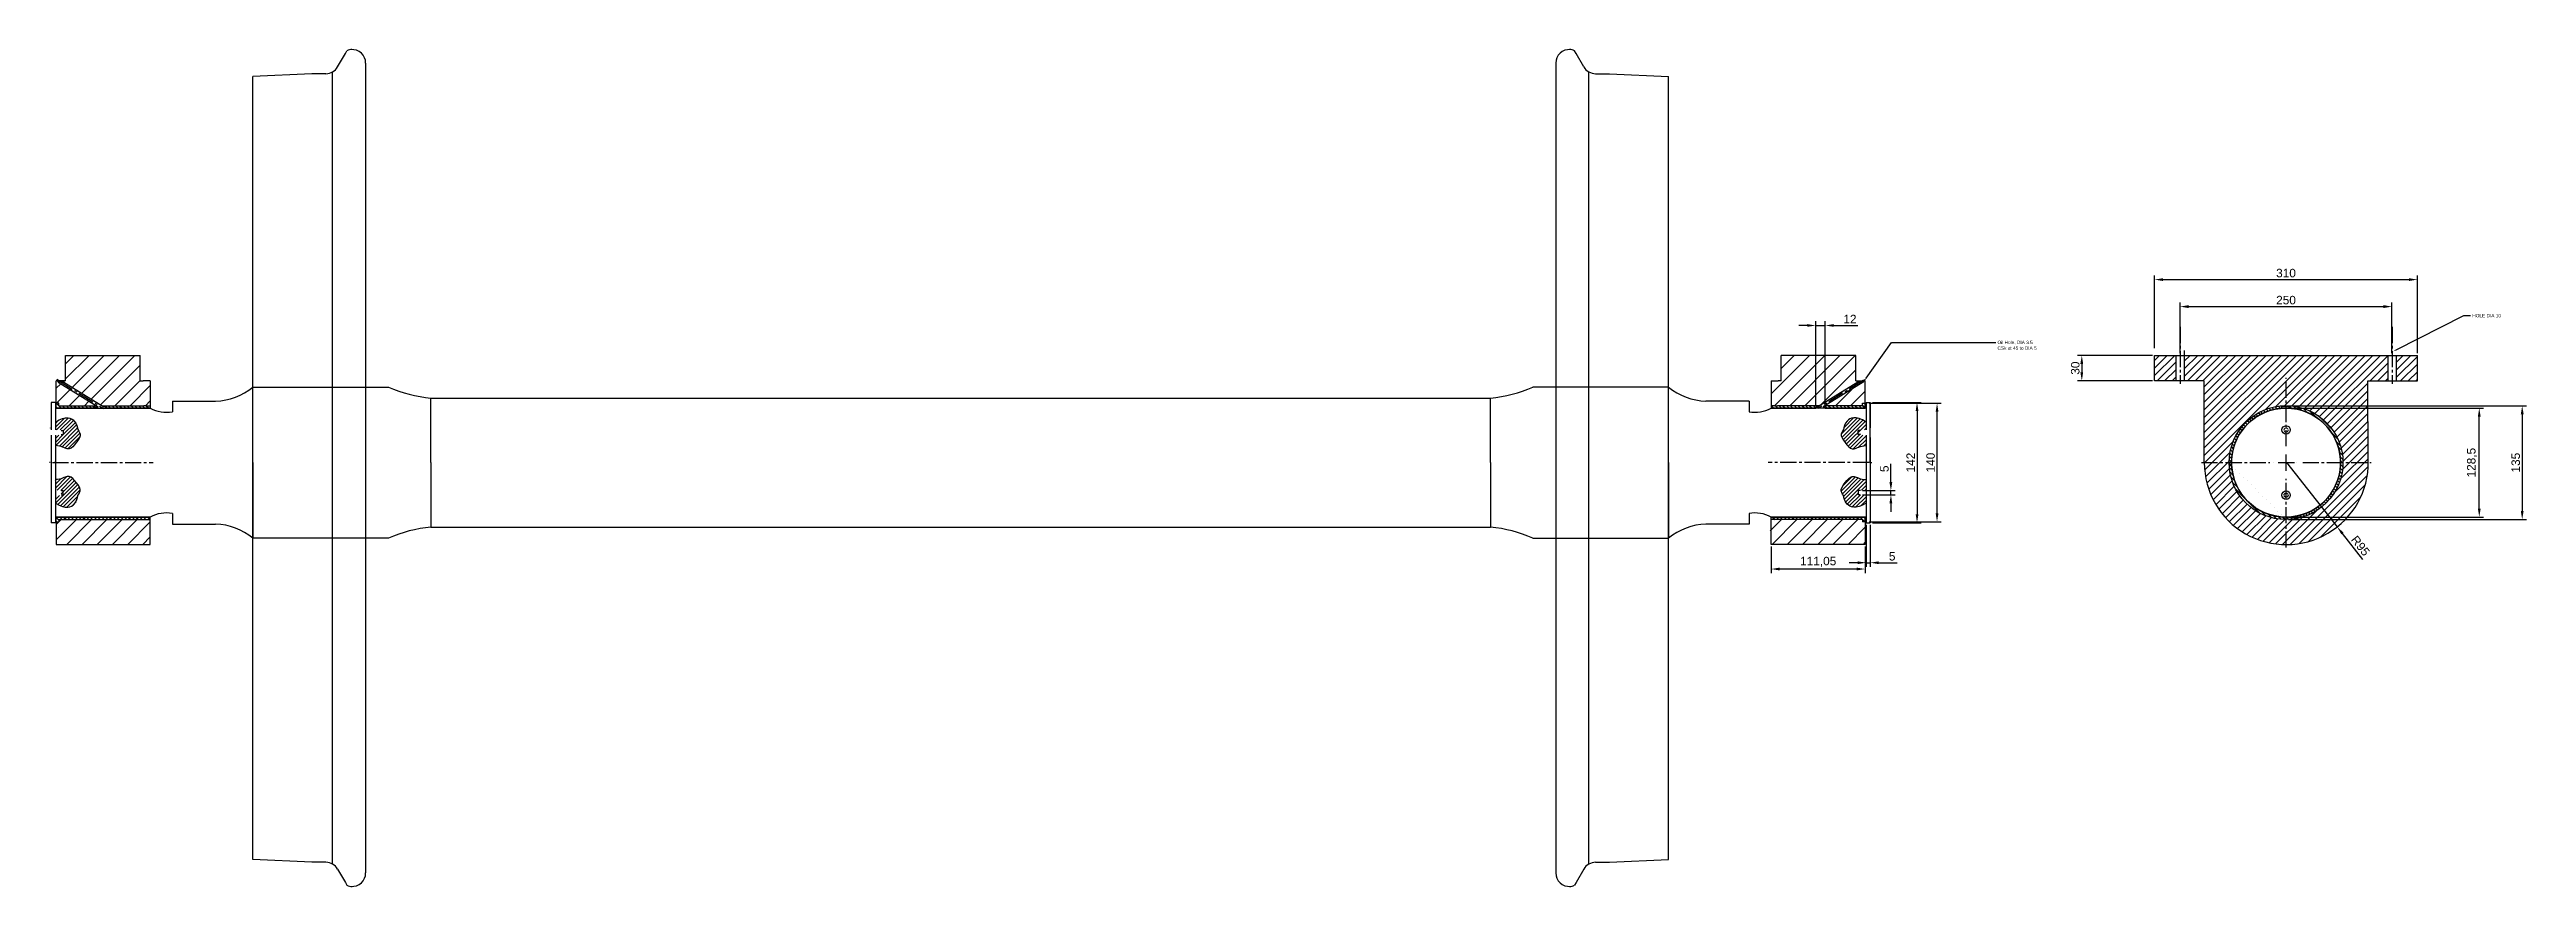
# Model space of a CAD drawing. Header units: millimetres. Extents: x 0 to 16552, y -884 to 8132.
# Drawn here: x 746 to 3668, y 1262 to 2249 of the extents above; entities that cross this region are included whole.
import ezdxf
from ezdxf import colors
from ezdxf.entities.mleader import LeaderData, LeaderLine
from ezdxf.math import Vec2, Vec3

# ---------------------------------------------------------------- set-up
doc = ezdxf.new("R2010")
doc.units = ezdxf.units.MM
doc.linetypes.add('AM_ISO02W050x2', pattern=[3.75, 3, -0.75])
doc.linetypes.add('CENTER2', pattern=[28.575, 19.05, -3.175, 3.175, -3.175])
doc.styles.get("Standard").update_dxf_attribs({"font": 'arial.ttf'})
doc.dimstyles.new('ISO-25', dxfattribs={"dimscale": 4, "dimtxt": 2.5, "dimasz": 2.5, "dimexe": 1.25, "dimexo": 0.625, "dimtad": 1, "dimtxsty": 'Standard', "dimcen": 2.5, "dimadec": 0, "dimazin": 0, "dimtfac": 1, "dimtmove": 0, "dimatfit": 3, "dimfxl": 1, "dimarcsym": 0})
pattern_1 = [(45, (-0.947, 0), (-8.980256, 8.980256), [])]

msp = doc.modelspace()

# ---------------------------------------------------------------- blocks, each defined once
blk = doc.blocks.new('*U5')
at = {"color": 0, "linetype": 'CENTER2', "transparency": 16777216}
blk.add_line((26.6, 16.4), (-26.6, -16.4), dxfattribs=at)
blk = doc.blocks.new('*U6')
at = {"color": 0, "linetype": 'CENTER2', "transparency": 16777216}
blk.add_line((59.5, 0), (-59.5, 0), dxfattribs=at)
blk = doc.blocks.new('*D14')
at = {"color": 0, "lineweight": -2, "transparency": 16777216}
for p, q in [((2896.7, 1833), (2954.3, 1833)), ((2949.3, 1823), (2949.3, 1701.1)), ((2896.7, 1691.1), (2954.3, 1691.1))]:
    blk.add_line(p, q, dxfattribs=at)
at = {"color": 0, "transparency": 16777216}
for points in [[(2947.7, 1823), (2951, 1823), (2949.3, 1833)], [(2947.7, 1701.1), (2951, 1701.1), (2949.3, 1691.1)]]:
    blk.add_solid(points, dxfattribs=at)
at = {"layer": 'Defpoints', "color": 0, "transparency": 16777216}
for p in [(2894.2, 1833), (2894.2, 1691.1), (2949.3, 1691.1)]:
    blk.add_point(p, dxfattribs=at)
at = {"color": 0, "transparency": 16777216, "insert": (2941.8, 1762.1), "char_height": 10, "attachment_point": 5, "rotation": 90}
blk.add_mtext('142', dxfattribs=at)
blk = doc.blocks.new('*D15')
at = {"color": 0, "lineweight": -2, "transparency": 16777216}
for p, q in [((2892.7, 1832), (2977.9, 1832)), ((2972.9, 1702.1), (2972.9, 1822)), ((2892.7, 1692.1), (2977.9, 1692.1))]:
    blk.add_line(p, q, dxfattribs=at)
at = {"color": 0, "transparency": 16777216}
for points in [[(2971.3, 1822), (2974.6, 1822), (2972.9, 1832)], [(2971.3, 1702.1), (2974.6, 1702.1), (2972.9, 1692.1)]]:
    blk.add_solid(points, dxfattribs=at)
at = {"layer": 'Defpoints', "color": 0, "transparency": 16777216}
for p in [(2890.2, 1832), (2972.9, 1832), (2890.2, 1692.1)]:
    blk.add_point(p, dxfattribs=at)
at = {"color": 0, "transparency": 16777216, "insert": (2965.3, 1762.1), "char_height": 10, "attachment_point": 5, "rotation": 90}
blk.add_mtext('140', dxfattribs=at)
blk = doc.blocks.new('*D16')
at = {"color": 0, "lineweight": -2, "transparency": 16777216}
for p, q in [((2889.2, 1688.6), (2889.2, 1639)), ((2894.2, 1688.6), (2894.2, 1639)), ((2879.2, 1644), (2869.2, 1644)), ((2889.2, 1644), (2894.2, 1644)), ((2904.2, 1644), (2925.8, 1644))]:
    blk.add_line(p, q, dxfattribs=at)
at = {"color": 0, "transparency": 16777216}
for points in [[(2879.2, 1645.6), (2879.2, 1642.3), (2889.2, 1644)], [(2904.2, 1645.6), (2904.2, 1642.3), (2894.2, 1644)]]:
    blk.add_solid(points, dxfattribs=at)
at = {"layer": 'Defpoints', "color": 0, "transparency": 16777216}
for p in [(2889.2, 1691.1), (2894.2, 1691.1), (2894.2, 1644)]:
    blk.add_point(p, dxfattribs=at)
at = {"color": 0, "transparency": 16777216, "insert": (2920, 1651.5), "char_height": 10, "attachment_point": 5}
blk.add_mtext('5', dxfattribs=at)
blk = doc.blocks.new('*D17')
at = {"color": 0, "lineweight": -2, "transparency": 16777216}
for p, q in [((2829.8, 1828.9), (2829.8, 1928.8)), ((2841.1, 1828.9), (2841.1, 1928.8)), ((2819.8, 1923.8), (2809.8, 1923.8)), ((2829.8, 1923.8), (2841.1, 1923.8)), ((2851.1, 1923.8), (2879.4, 1923.8))]:
    blk.add_line(p, q, dxfattribs=at)
at = {"color": 0, "transparency": 16777216}
for points in [[(2819.8, 1925.5), (2819.8, 1922.2), (2829.8, 1923.8)], [(2851.1, 1925.5), (2851.1, 1922.2), (2841.1, 1923.8)]]:
    blk.add_solid(points, dxfattribs=at)
at = {"layer": 'Defpoints', "color": 0, "transparency": 16777216}
for p in [(2841.1, 1923.8), (2829.8, 1826.4), (2841.1, 1826.4)]:
    blk.add_point(p, dxfattribs=at)
at = {"color": 0, "transparency": 16777216, "insert": (2870.2, 1931.4), "char_height": 10, "attachment_point": 5}
blk.add_mtext('12', dxfattribs=at)
blk = doc.blocks.new('*D18')
at = {"color": 0, "lineweight": -2, "transparency": 16777216}
for p, q in [((2918.5, 1739), (2918.5, 1760.6)), ((2885, 1729), (2923.5, 1729)), ((2885, 1724.1), (2923.5, 1724.1)), ((2918.5, 1724.1), (2918.5, 1729)), ((2918.5, 1714.1), (2918.5, 1704.1))]:
    blk.add_line(p, q, dxfattribs=at)
at = {"color": 0, "transparency": 16777216}
for points in [[(2916.8, 1739), (2920.1, 1739), (2918.5, 1729)], [(2916.8, 1714.1), (2920.1, 1714.1), (2918.5, 1724.1)]]:
    blk.add_solid(points, dxfattribs=at)
at = {"layer": 'Defpoints', "color": 0, "transparency": 16777216}
for p in [(2882.5, 1729), (2882.5, 1724.1), (2918.5, 1729)]:
    blk.add_point(p, dxfattribs=at)
at = {"color": 0, "transparency": 16777216, "insert": (2910.9, 1754.8), "char_height": 10, "attachment_point": 5, "rotation": 90}
blk.add_mtext('5', dxfattribs=at)
blk = doc.blocks.new('*U19')
at = {"color": 0, "linetype": 'CENTER2', "transparency": 16777216}
blk.add_line((-26.6, 16.4), (26.6, -16.4), dxfattribs=at)
blk = doc.blocks.new('*U20')
at = {"color": 0, "linetype": 'CENTER2', "transparency": 16777216}
blk.add_line((-59.5, 0), (59.5, 0), dxfattribs=at)
blk = doc.blocks.new('*D21')
at = {"color": 0, "lineweight": -2, "transparency": 16777216}
for p, q in [((2777.2, 1663.1), (2777.2, 1631.5)), ((2878.2, 1636.5), (2787.2, 1636.5)), ((2888.2, 1663.1), (2888.2, 1631.5))]:
    blk.add_line(p, q, dxfattribs=at)
at = {"color": 0, "transparency": 16777216}
for points in [[(2787.2, 1638.2), (2787.2, 1634.9), (2777.2, 1636.5)], [(2878.2, 1638.2), (2878.2, 1634.9), (2888.2, 1636.5)]]:
    blk.add_solid(points, dxfattribs=at)
at = {"layer": 'Defpoints', "color": 0, "transparency": 16777216}
for p in [(2777.2, 1665.6), (2888.2, 1665.6), (2777.2, 1636.5)]:
    blk.add_point(p, dxfattribs=at)
at = {"color": 0, "transparency": 16777216, "insert": (2832.7, 1645), "char_height": 10, "attachment_point": 5}
blk.add_mtext('111,05', dxfattribs=at)
blk = doc.blocks.new('*U3')
at = {"color": 0, "linetype": 'CENTER2', "transparency": 16777216}
blk.add_line((0, 33.615), (0, -33.615), dxfattribs=at)
blk = doc.blocks.new('*U4')
at = {"color": 0, "linetype": 'CENTER2', "transparency": 16777216}
blk.add_line((0, 33.615), (0, -33.615), dxfattribs=at)
blk = doc.blocks.new('*D7')
at = {"color": 0, "lineweight": -2, "transparency": 16777216}
for p, q in [((3387.5, 1829.2), (3668.2, 1829.2)), ((3663.2, 1819.2), (3663.2, 1704.9)), ((3387.5, 1694.9), (3668.2, 1694.9))]:
    blk.add_line(p, q, dxfattribs=at)
at = {"color": 0, "transparency": 16777216}
for points in [[(3661.6, 1819.2), (3664.9, 1819.2), (3663.2, 1829.2)], [(3661.6, 1704.9), (3664.9, 1704.9), (3663.2, 1694.9)]]:
    blk.add_solid(points, dxfattribs=at)
at = {"layer": 'Defpoints', "color": 0, "transparency": 16777216}
for p in [(3385, 1829.2), (3385, 1694.9), (3663.2, 1694.9)]:
    blk.add_point(p, dxfattribs=at)
at = {"color": 0, "transparency": 16777216, "insert": (3655.6, 1762), "char_height": 10, "attachment_point": 5, "rotation": 90}
blk.add_mtext('135', dxfattribs=at)
blk = doc.blocks.new('*D8')
at = {"color": 0, "lineweight": -2, "transparency": 16777216}
for p, q in [((3387.5, 1826.3), (3617.6, 1826.3)), ((3612.6, 1707.8), (3612.6, 1816.3)), ((3387.5, 1697.8), (3617.6, 1697.8))]:
    blk.add_line(p, q, dxfattribs=at)
at = {"color": 0, "transparency": 16777216}
for points in [[(3610.9, 1816.3), (3614.2, 1816.3), (3612.6, 1826.3)], [(3610.9, 1707.8), (3614.2, 1707.8), (3612.6, 1697.8)]]:
    blk.add_solid(points, dxfattribs=at)
at = {"layer": 'Defpoints', "color": 0, "transparency": 16777216}
for p in [(3385, 1826.3), (3612.6, 1826.3), (3385, 1697.8)]:
    blk.add_point(p, dxfattribs=at)
at = {"color": 0, "transparency": 16777216, "insert": (3604.1, 1762), "char_height": 10, "attachment_point": 5, "rotation": 90}
blk.add_mtext('128,5', dxfattribs=at)
blk = doc.blocks.new('*U9')
at = {"color": 0, "linetype": 'CENTER2', "transparency": 16777216}
for p, q in [((0, 19.3), (0, 100.2)), ((-100.2, 0), (-19.3, 0)), ((19.3, 0), (100.2, 0)), ((0, -100.2), (0, -19.3))]:
    blk.add_line(p, q, dxfattribs=at)
at = {"color": 0, "linetype": 'Continuous', "transparency": 16777216}
for p, q in [((-9.7, 0), (9.7, 0)), ((0, -9.7), (0, 9.7))]:
    blk.add_line(p, q, dxfattribs=at)
blk = doc.blocks.new('*D10')
at = {"color": 0, "lineweight": -2, "transparency": 16777216}
for p, q in [((3385, 1762.1), (3445, 1686.2)), ((3475.4, 1647.8), (3451.2, 1678.4))]:
    blk.add_line(p, q, dxfattribs=at)
at = {"color": 0, "transparency": 16777216}
blk.add_solid([(3452.5, 1679.4), (3449.9, 1677.3), (3445, 1686.2)], dxfattribs=at)
at = {"layer": 'Defpoints', "color": 0, "transparency": 16777216}
for p in [(3385, 1762.1), (3445, 1686.2)]:
    blk.add_point(p, dxfattribs=at)
at = {"color": 0, "transparency": 16777216, "insert": (3472.4, 1663.9), "char_height": 10, "attachment_point": 5, "rotation": 308.3696}
blk.add_mtext('R95', dxfattribs=at)
blk = doc.blocks.new('*D11')
at = {"color": 0, "lineweight": -2, "transparency": 16777216}
for p, q in [((3227.1, 1888.5), (3138.7, 1888.5)), ((3143.7, 1878.5), (3143.7, 1868.5)), ((3227.1, 1858.5), (3138.7, 1858.5))]:
    blk.add_line(p, q, dxfattribs=at)
at = {"color": 0, "transparency": 16777216}
for points in [[(3142, 1878.5), (3145.3, 1878.5), (3143.7, 1888.5)], [(3142, 1868.5), (3145.3, 1868.5), (3143.7, 1858.5)]]:
    blk.add_solid(points, dxfattribs=at)
at = {"layer": 'Defpoints', "color": 0, "transparency": 16777216}
for p in [(3229.6, 1888.5), (3143.7, 1858.5), (3229.6, 1858.5)]:
    blk.add_point(p, dxfattribs=at)
at = {"color": 0, "transparency": 16777216, "insert": (3136, 1873.5), "char_height": 10, "attachment_point": 5, "rotation": 90}
blk.add_mtext('30', dxfattribs=at)
blk = doc.blocks.new('*D12')
at = {"color": 0, "lineweight": -2, "transparency": 16777216}
for p, q in [((3259.6, 1891), (3259.6, 1951.1)), ((3269.6, 1946.1), (3499.6, 1946.1)), ((3509.6, 1891), (3509.6, 1951.1))]:
    blk.add_line(p, q, dxfattribs=at)
at = {"color": 0, "transparency": 16777216}
for points in [[(3269.6, 1947.8), (3269.6, 1944.4), (3259.6, 1946.1)], [(3499.6, 1947.8), (3499.6, 1944.4), (3509.6, 1946.1)]]:
    blk.add_solid(points, dxfattribs=at)
at = {"layer": 'Defpoints', "color": 0, "transparency": 16777216}
for p in [(3509.6, 1946.1), (3259.6, 1888.5), (3509.6, 1888.5)]:
    blk.add_point(p, dxfattribs=at)
at = {"color": 0, "transparency": 16777216, "insert": (3384.6, 1953.7), "char_height": 10, "attachment_point": 5}
blk.add_mtext('250', dxfattribs=at)
blk = doc.blocks.new('*D13')
at = {"color": 0, "lineweight": -2, "transparency": 16777216}
for p, q in [((3229.6, 1897), (3229.6, 1982.9)), ((3239.6, 1977.9), (3529.6, 1977.9)), ((3539.6, 1891), (3539.6, 1982.9))]:
    blk.add_line(p, q, dxfattribs=at)
at = {"color": 0, "transparency": 16777216}
for points in [[(3239.6, 1979.6), (3239.6, 1976.3), (3229.6, 1977.9)], [(3529.6, 1979.6), (3529.6, 1976.3), (3539.6, 1977.9)]]:
    blk.add_solid(points, dxfattribs=at)
at = {"layer": 'Defpoints', "color": 0, "transparency": 16777216}
for p in [(3539.6, 1977.9), (3229.6, 1894.5), (3539.6, 1888.5)]:
    blk.add_point(p, dxfattribs=at)
at = {"color": 0, "transparency": 16777216, "insert": (3384.6, 1985.6), "char_height": 10, "attachment_point": 5}
blk.add_mtext('310', dxfattribs=at)

# ---------------------------------------------------------------- dimensions: what is measured, and where the dimension line sits
for base, p1, p2, picture, middle in [((3539.634, 1977.946), (3229.63, 1894.467), (3539.634, 1888.467), '*D13', (3384.632, 1985.556)), ((3509.633, 1946.092), (3259.631, 1888.467), (3509.633, 1888.467), '*D12', (3384.632, 1953.698)), ((2777.156, 1636.52), (2888.209, 1665.627), (2777.156, 1665.627), '*D21', (2832.682, 1645.03)), ((2894.156, 1643.965), (2889.156, 1691.061), (2894.156, 1691.061), '*D16', (2919.971, 1651.55))]:
    dim = msp.add_linear_dim(base=base, p1=p1, p2=p2, dimstyle='ISO-25')
    dim.commit()
    dim.dimension.update_dxf_attribs({"geometry": picture, "text_midpoint": middle})
dim = msp.add_linear_dim(base=(2841.071, 1923.846), p1=(2829.83, 1826.361), p2=(2841.071, 1826.361), text='12', dimstyle='ISO-25')
dim.commit()
dim.dimension.update_dxf_attribs({"geometry": '*D17', "text_midpoint": (2870.211, 1931.366)})
for base, p1, p2, picture, middle in [((3143.659, 1858.467), (3229.63, 1888.467), (3229.63, 1858.467), '*D11', (3136.05, 1873.467)), ((3612.57, 1826.296), (3384.953, 1697.798), (3384.953, 1826.296), '*D8', (3604.06, 1762.047))]:
    dim = msp.add_linear_dim(base=base, p1=p1, p2=p2, angle=90, dimstyle='ISO-25')
    dim.commit()
    dim.dimension.update_dxf_attribs({"geometry": picture, "text_midpoint": middle})
for base, p1, p2, text, picture, middle in [((2972.923, 1832.047), (2890.156, 1692.061), (2890.156, 1832.047), '140', '*D15', (2965.317, 1762.054)), ((2949.319, 1691.061), (2894.156, 1833.047), (2894.156, 1691.061), '142', '*D14', (2941.798, 1762.054)), ((3663.25, 1694.888), (3384.953, 1829.206), (3384.953, 1694.888), '135', '*D7', (3655.641, 1762.047)), ((2918.453, 1728.98), (2882.454, 1724.062), (2882.454, 1728.98), '5', '*D18', (2910.867, 1754.795))]:
    dim = msp.add_linear_dim(base=base, p1=p1, p2=p2, angle=90, text=text, dimstyle='ISO-25')
    dim.commit()
    dim.dimension.update_dxf_attribs({"geometry": picture, "text_midpoint": middle})
dim = msp.add_radius_dim(center=(3384.953, 1762.051), mpoint=(3445.004, 1686.204), text='R95', dimstyle='ISO-25')
dim.commit()
dim.dimension.update_dxf_attribs({"geometry": '*D10', "text_midpoint": (3472.373, 1663.888)})

# ---------------------------------------------------------------- hatches: boundary and pattern name
h = msp.add_hatch()
h.set_pattern_fill('ANSI31', color=256, scale=4)
h.paths.add_polyline_path([(764.49, 1858.467), (765.156, 1858.467), (765.156, 1888.467), (853.156, 1888.467), (853.156, 1858.467), (856.656, 1858.467), (861.924, 1858.467), (865.156, 1858.467), (865.156, 1829.201), (860.906, 1829.201), (857.406, 1829.201), (807.892, 1829.201), (763.002, 1856.979)])
h = msp.add_hatch()
h.set_pattern_fill('ANSI31', color=256, scale=4)
h.paths.add_polyline_path([(2877.821, 1858.467), (2877.156, 1858.467), (2877.156, 1888.467), (2789.156, 1888.467), (2789.156, 1858.467), (2785.656, 1858.467), (2780.387, 1858.467), (2777.156, 1858.467), (2777.156, 1829.201), (2781.406, 1829.201), (2784.906, 1829.201), (2834.419, 1829.201), (2879.309, 1856.979)])
h = msp.add_hatch()
h.set_pattern_fill('ANSI31', color=256, scale=2)
h.paths.add_polyline_path([(3254.631, 1888.467), (3229.63, 1888.467), (3229.63, 1858.467), (3254.631, 1858.467)])
h.paths.add_polyline_path([(3539.634, 1888.467), (3514.633, 1888.467), (3514.633, 1858.467), (3539.634, 1858.467)])
h = msp.add_hatch()
h.set_pattern_fill('ANSI31', color=256, scale=2)
edge = h.paths.add_edge_path()
edge.add_line((3504.633, 1888.467), (3481.052, 1888.467))
edge.add_line((3481.052, 1888.467), (3288.212, 1888.467))
edge.add_line((3288.212, 1888.467), (3264.631, 1888.467))
edge.add_line((3264.631, 1888.467), (3264.631, 1858.467))
edge.add_line((3264.631, 1858.467), (3288.212, 1858.467))
edge.add_line((3288.212, 1858.467), (3288.212, 1762.051))
edge.add_line((3288.212, 1762.051), (3317.472, 1762.051))
edge.add_arc((3384.632, 1762.047), 67.16, 0.003333, 179.996667, ccw=False)
edge.add_line((3451.792, 1762.051), (3481.695, 1762.051))
edge.add_line((3481.695, 1762.051), (3481.052, 1858.467))
edge.add_line((3481.052, 1858.467), (3504.633, 1858.467))
edge.add_line((3504.633, 1858.467), (3504.633, 1888.467))
edge = h.paths.add_edge_path()
edge.add_line((3317.472, 1762.051), (3288.212, 1762.051))
edge.add_arc((3384.953, 1762.051), 96.741, 180, 270)
edge.add_line((3384.953, 1665.31), (3384.953, 1694.888))
edge.add_arc((3384.632, 1762.047), 67.16, 179.996667, 270.274133, ccw=False)
edge = h.paths.add_edge_path()
edge.add_line((3481.695, 1762.047), (3481.695, 1762.051))
edge.add_line((3481.695, 1762.051), (3451.792, 1762.051))
edge.add_arc((3384.632, 1762.047), 67.16, -89.725867, 0.003333, ccw=False)
edge.add_line((3384.953, 1694.888), (3384.953, 1665.31))
edge.add_arc((3384.953, 1762.051), 96.741, 270, 359.997671)
h = msp.add_hatch()
h.set_pattern_fill('ANSI31', color=256, scale=4)
h.paths.add_polyline_path([(760.906, 1829.201), (757.406, 1829.201), (757.406, 1832.047), (754.156, 1832.047), (754.156, 1858.467), (754.862, 1858.467), (756.351, 1856.979), (801.24, 1829.201)])
h = msp.add_hatch()
h.set_pattern_fill('ANSI31', color=256, scale=4)
h.paths.add_polyline_path([(2881.406, 1829.201), (2884.906, 1829.201), (2884.906, 1832.047), (2888.156, 1832.047), (2888.156, 1858.467), (2887.449, 1858.467), (2885.961, 1856.979), (2841.071, 1829.201)])
h = msp.add_hatch()
h.set_pattern_fill('ANSI31', color=256)
edge = h.paths.add_edge_path()
edge.add_line((762.35, 1800.035), (762.35, 1795.059))
edge.add_line((762.35, 1795.059), (759.854, 1795.059))
edge.add_line((759.854, 1795.059), (758.586, 1794.372))
edge.add_line((758.586, 1794.372), (753.156, 1794.372))
edge.add_line((753.156, 1794.372), (753.156, 1793.578))
edge.add_line((753.156, 1793.578), (753.156, 1782.092))
edge.add_spline(control_points=[(753.156, 1782.092), (760.101, 1782.092), (768.008, 1775.771), (775.283, 1781.776), (785.087, 1795.049), (778.762, 1799.789), (778.762, 1811.482), (765.478, 1817.803), (753.156, 1809.902)], knot_values=[0, 0, 0, 0, 1, 2, 3, 4, 5, 6, 6, 6, 6], degree=3, periodic=0)
edge.add_line((753.156, 1809.902), (753.156, 1801.516))
edge.add_line((753.156, 1801.516), (753.156, 1800.722))
edge.add_line((753.156, 1800.722), (758.586, 1800.722))
edge.add_line((758.586, 1800.722), (759.856, 1800.035))
edge.add_line((759.856, 1800.035), (762.35, 1800.035))
h = msp.add_hatch()
h.set_pattern_fill('ANSI31', color=256, angle=90)
h.paths.add_polyline_path([(812.481, 1826.361), (812.481, 1829.201), (860.906, 1829.201), (865.156, 1829.201), (865.156, 1826.361), (860.906, 1826.361)])
h.paths.add_polyline_path([(754.156, 1826.361), (754.159, 1829.201), (801.24, 1829.201), (801.24, 1826.361)])
h = msp.add_hatch()
h.set_pattern_fill('ANSI31', color=256, angle=90)
h.paths.add_polyline_path([(754.159, 1832.047), (757.406, 1832.047), (757.406, 1829.201), (801.24, 1829.201), (803.535, 1827.781), (801.24, 1826.361), (757.406, 1826.361), (754.159, 1826.361)])
h = msp.add_hatch()
h.set_pattern_fill('ANSI31', color=256, angle=90)
h.paths.add_polyline_path([(2829.83, 1826.361), (2829.83, 1829.201), (2781.406, 1829.201), (2777.156, 1829.201), (2777.156, 1826.361), (2781.406, 1826.361)])
h.paths.add_polyline_path([(2888.156, 1826.361), (2888.152, 1829.201), (2841.071, 1829.201), (2841.071, 1826.361)])
h = msp.add_hatch()
h.set_pattern_fill('ANSI31', color=256, angle=90)
h.paths.add_polyline_path([(2888.152, 1832.047), (2884.906, 1832.047), (2884.906, 1829.201), (2841.071, 1829.201), (2838.776, 1827.781), (2841.071, 1826.361), (2884.906, 1826.361), (2888.152, 1826.361)])
h = msp.add_hatch()
h.set_pattern_fill('ANSI31', color=256)
edge = h.paths.add_edge_path()
edge.add_spline(control_points=[(2889.156, 1782.092), (2882.21, 1782.092), (2874.303, 1775.771), (2867.028, 1781.776), (2857.224, 1795.049), (2863.549, 1799.789), (2863.549, 1811.482), (2876.833, 1817.803), (2889.156, 1809.902)], knot_values=[0, 0, 0, 0, 1, 2, 3, 4, 5, 6, 6, 6, 6], degree=3, periodic=0)
edge.add_line((2889.156, 1809.902), (2889.156, 1800.722))
edge.add_line((2889.156, 1800.722), (2883.726, 1800.722))
edge.add_line((2883.726, 1800.722), (2882.456, 1800.035))
edge.add_line((2882.456, 1800.035), (2882.456, 1795.06))
edge.add_line((2882.456, 1795.06), (2883.726, 1794.372))
edge.add_line((2883.726, 1794.372), (2889.156, 1794.372))
edge.add_line((2889.156, 1794.372), (2889.156, 1782.092))
h = msp.add_hatch()
h.set_pattern_fill('ANSI31', color=256, angle=90)
h.paths.add_polyline_path([(3379.632, 1827.781), (3384.632, 1827.781), (3384.632, 1829.207, 0.41421356), (3317.472, 1762.047, 1), (3451.792, 1762.047, 0.41421356), (3384.632, 1829.207), (3384.632, 1827.781), (3386.381, 1827.781), (3389.632, 1827.781), (3389.632, 1826.297), (3389.632, 1826.167, -25.68706991), (3379.632, 1826.167), (3379.632, 1826.297)])
h = msp.add_hatch()
h.set_pattern_fill('ANSI31', color=256)
edge = h.paths.add_edge_path()
edge.add_spline(control_points=[(753.156, 1714.192), (765.478, 1706.291), (778.762, 1712.612), (778.762, 1724.305), (785.087, 1729.045), (775.283, 1742.319), (768.008, 1748.323), (760.101, 1742.003), (753.156, 1742.003)], knot_values=[0, 0, 0, 0, 1, 2, 3, 4, 5, 6, 6, 6, 6], degree=3, periodic=0)
edge.add_line((753.156, 1742.003), (753.156, 1729.722))
edge.add_line((753.156, 1729.722), (758.586, 1729.722))
edge.add_line((758.586, 1729.722), (759.856, 1729.035))
edge.add_line((759.856, 1729.035), (759.856, 1724.06))
edge.add_line((759.856, 1724.06), (758.586, 1723.372))
edge.add_line((758.586, 1723.372), (753.156, 1723.372))
edge.add_line((753.156, 1723.372), (753.156, 1714.192))
h = msp.add_hatch()
h.set_pattern_fill('ANSI31', color=256)
edge = h.paths.add_edge_path()
edge.add_line((2879.952, 1729.031), (2882.448, 1729.031))
edge.add_line((2882.448, 1729.031), (2883.726, 1729.722))
edge.add_line((2883.726, 1729.722), (2889.156, 1729.722))
edge.add_line((2889.156, 1729.722), (2889.156, 1742.003))
edge.add_spline(control_points=[(2889.156, 1742.003), (2882.21, 1742.003), (2874.303, 1748.323), (2867.028, 1742.319), (2857.224, 1729.045), (2863.549, 1724.305), (2863.549, 1712.612), (2876.833, 1706.291), (2889.156, 1714.192)], knot_values=[0, 0, 0, 0, 1, 2, 3, 4, 5, 6, 6, 6, 6], degree=3, periodic=0)
edge.add_line((2889.156, 1714.192), (2889.156, 1723.372))
edge.add_line((2889.156, 1723.372), (2883.726, 1723.372))
edge.add_line((2883.726, 1723.372), (2882.421, 1724.078))
edge.add_line((2882.421, 1724.078), (2879.952, 1724.078))
edge.add_line((2879.952, 1724.078), (2879.952, 1729.031))
h = msp.add_hatch()
h.set_pattern_fill('ANSI31', color=256, scale=4)
h.set_pattern_definition(pattern_1)
h.paths.add_polyline_path([(754.129, 1692.058), (757.406, 1692.047), (757.406, 1694.893), (865.156, 1694.893), (865.156, 1665.627), (754.102, 1665.627)])
h = msp.add_hatch()
h.set_pattern_fill('ANSI31', color=256, angle=90)
h.paths.add_polyline_path([(757.406, 1692.047), (754.156, 1692.054), (754.156, 1697.74), (805.83, 1697.733), (801.24, 1694.893), (757.406, 1694.893)])
h = msp.add_hatch()
h.set_pattern_fill('ANSI31', color=256, angle=90)
h.paths.add_polyline_path([(757.406, 1693.047), (754.156, 1693.047), (754.156, 1697.733), (865.156, 1697.733), (865.156, 1694.893), (757.406, 1694.893)])
h = msp.add_hatch()
h.set_pattern_fill('ANSI31', color=256, scale=4)
h.set_pattern_definition(pattern_1)
h.paths.add_polyline_path([(2888.183, 1692.058), (2883.959, 1692.047), (2883.959, 1694.893), (2776.209, 1694.893), (2776.209, 1665.627), (2888.209, 1665.627)])
h = msp.add_hatch()
h.set_pattern_fill('ANSI31', color=256, angle=90)
h.paths.add_polyline_path([(2884.906, 1693.047), (2888.156, 1693.047), (2888.156, 1697.733), (2777.156, 1697.733), (2777.156, 1694.893), (2884.906, 1694.893)])
h = msp.add_hatch()
h.set_pattern_fill('ANSI31', color=256, angle=90)
h.paths.add_polyline_path([(2884.906, 1692.047), (2888.156, 1692.054), (2888.156, 1697.74), (2836.481, 1697.733), (2841.071, 1694.893), (2884.906, 1694.893)])

# ---------------------------------------------------------------- linework, layer by layer
for p, q in [((1055.656, 2220.847), (986.156, 2217.375)), ((1072.248, 2220.847), (1055.656, 2220.847)), ((1080.248, 1288.404), (1080.248, 2222.991)), ((1086.104, 2228.847), (1095.295, 2244.766)), ((1095.295, 2244.766), (1097.111, 2247.911)), ((1119.156, 2233.347), (1119.156, 1278.047)), ((2523.156, 2233.347), (2523.156, 1278.047)), ((2547.016, 2244.766), (2545.2, 2247.911)), ((2556.207, 2228.847), (2547.016, 2244.766)), ((2562.063, 1288.404), (2562.063, 2222.991)), ((2570.063, 2220.847), (2586.656, 2220.847)), ((2586.656, 2220.847), (2656.156, 2217.375)), ((986.156, 1294.019), (986.156, 2217.375)), ((2656.156, 1294.019), (2656.156, 2217.375)), ((765.156, 1858.467), (765.156, 1888.467)), ((765.156, 1888.467), (853.156, 1888.467)), ((853.156, 1858.467), (853.156, 1888.467)), ((2789.156, 1858.467), (2789.156, 1888.467)), ((2877.156, 1888.467), (2789.156, 1888.467)), ((2877.156, 1858.467), (2877.156, 1888.467)), ((3229.63, 1858.467), (3229.63, 1888.467)), ((3229.63, 1888.467), (3539.634, 1888.467)), ((3254.631, 1888.467), (3254.631, 1858.467)), ((3264.631, 1894.467), (3264.631, 1858.467)), ((3504.633, 1888.467), (3504.633, 1858.467)), ((3514.633, 1888.467), (3514.633, 1858.467)), ((3539.634, 1858.467), (3539.634, 1888.467)), ((754.156, 1832.047), (754.156, 1858.467)), ((765.156, 1858.467), (754.156, 1858.467)), ((756.711, 1858.814), (754.673, 1860.075)), ((756.351, 1856.979), (755.485, 1858.479)), ((756.351, 1856.979), (803.535, 1827.781)), ((763.002, 1856.979), (756.351, 1856.979)), ((763.002, 1856.979), (763.855, 1858.456)), ((763.002, 1856.979), (810.187, 1827.781)), ((853.156, 1858.467), (856.656, 1858.467)), ((861.924, 1858.467), (856.656, 1858.467)), ((865.156, 1858.467), (861.924, 1858.467)), ((865.156, 1858.467), (865.156, 1829.201)), ((986.156, 1851.047), (1146.156, 1851.047)), ((986.156, 1762.047), (986.156, 1851.047)), ((2656.156, 1851.047), (2496.156, 1851.047)), ((2656.156, 1762.047), (2656.156, 1851.047)), ((2777.156, 1858.467), (2777.156, 1829.201)), ((2777.156, 1858.467), (2780.387, 1858.467)), ((2780.387, 1858.467), (2785.656, 1858.467)), ((2789.156, 1858.467), (2785.656, 1858.467)), ((2879.309, 1856.979), (2832.125, 1827.781)), ((2885.961, 1856.979), (2838.776, 1827.781)), ((2877.156, 1858.467), (2888.156, 1858.467)), ((2879.309, 1856.979), (2878.457, 1858.456)), ((2879.309, 1856.979), (2885.961, 1856.979)), ((2885.6, 1858.814), (2887.638, 1860.075)), ((2885.961, 1856.979), (2886.827, 1858.479)), ((2888.156, 1832.047), (2888.156, 1858.467)), ((3288.212, 1858.467), (3229.63, 1858.467)), ((3259.286, 1858.467), (3255.286, 1858.467)), ((3288.212, 1762.047), (3288.212, 1858.467)), ((3481.695, 1762.047), (3481.052, 1858.467)), ((3481.052, 1858.467), (3539.634, 1858.467)), ((748.156, 1833.047), (748.08, 1800.722)), ((753.156, 1833.047), (748.156, 1833.047)), ((753.156, 1833.047), (753.156, 1826.361)), ((753.156, 1826.361), (753.156, 1801.516)), ((753.156, 1826.297), (753.156, 1801.516)), ((753.156, 1826.297), (865.156, 1826.297)), ((753.156, 1826.297), (865.156, 1826.297)), ((753.156, 1826.297), (865.156, 1826.297)), ((753.156, 1826.297), (753.156, 1801.516)), ((754.156, 1826.361), (754.162, 1832.047)), ((757.406, 1832.047), (754.156, 1832.047)), ((757.406, 1826.361), (754.156, 1826.361)), ((757.406, 1829.201), (757.406, 1832.047)), ((757.406, 1829.201), (760.906, 1829.201)), ((760.906, 1826.361), (757.406, 1826.361)), ((760.906, 1829.201), (801.24, 1829.201)), ((760.906, 1829.201), (801.24, 1829.201)), ((798.939, 1826.361), (760.906, 1826.361)), ((801.24, 1826.361), (798.939, 1826.361)), ((801.24, 1826.361), (801.24, 1827.781)), ((801.24, 1827.781), (803.535, 1827.781)), ((807.892, 1829.201), (857.406, 1829.201)), ((807.892, 1829.201), (857.406, 1829.201)), ((812.481, 1827.781), (810.187, 1827.781)), ((812.481, 1826.361), (812.481, 1827.781)), ((857.406, 1826.361), (812.481, 1826.361)), ((860.906, 1829.201), (857.406, 1829.201)), ((860.906, 1826.361), (857.406, 1826.361)), ((860.906, 1829.201), (865.156, 1829.201)), ((860.906, 1829.201), (865.156, 1829.201)), ((865.156, 1826.361), (860.906, 1826.361)), ((865.156, 1829.201), (865.156, 1826.361)), ((865.156, 1829.201), (865.156, 1826.361)), ((891.156, 1834.547), (942.156, 1834.547)), ((891.156, 1834.547), (891.156, 1822.047)), ((1196.156, 1762.047), (1196.156, 1838.047)), ((1196.156, 1838.047), (2446.156, 1838.047)), ((2446.156, 1762.047), (2446.156, 1838.047)), ((2751.156, 1834.547), (2700.156, 1834.547)), ((2751.156, 1834.547), (2751.156, 1822.047)), ((2777.156, 1829.201), (2777.156, 1826.361)), ((2777.156, 1829.201), (2777.156, 1826.361)), ((2781.406, 1829.201), (2777.156, 1829.201)), ((2781.406, 1829.201), (2777.156, 1829.201)), ((2777.156, 1826.361), (2781.406, 1826.361)), ((2889.156, 1826.297), (2777.156, 1826.297)), ((2889.156, 1826.297), (2777.156, 1826.297)), ((2889.156, 1826.297), (2777.156, 1826.297)), ((2781.406, 1829.201), (2784.906, 1829.201)), ((2781.406, 1826.361), (2784.906, 1826.361)), ((2834.419, 1829.201), (2784.906, 1829.201)), ((2834.419, 1829.201), (2784.906, 1829.201)), ((2784.906, 1826.361), (2829.83, 1826.361)), ((2829.83, 1826.361), (2829.83, 1827.781)), ((2829.83, 1827.781), (2832.125, 1827.781)), ((2841.071, 1827.781), (2838.776, 1827.781)), ((2881.406, 1829.201), (2841.071, 1829.201)), ((2881.406, 1829.201), (2841.071, 1829.201)), ((2841.071, 1826.361), (2841.071, 1827.781)), ((2841.071, 1826.361), (2843.372, 1826.361)), ((2843.372, 1826.361), (2881.406, 1826.361)), ((2884.906, 1829.201), (2881.406, 1829.201)), ((2881.406, 1826.361), (2884.906, 1826.361)), ((2884.906, 1829.201), (2884.906, 1832.047)), ((2884.906, 1832.047), (2888.156, 1832.047)), ((2884.906, 1826.361), (2888.156, 1826.361)), ((2888.156, 1826.361), (2888.149, 1832.047)), ((2889.156, 1833.047), (2889.156, 1826.361)), ((2889.156, 1833.047), (2894.156, 1833.047)), ((2889.156, 1826.361), (2889.156, 1801.516)), ((2889.156, 1826.297), (2889.156, 1801.516)), ((2889.156, 1826.297), (2889.156, 1801.516)), ((2894.156, 1833.047), (2894.156, 1803.262)), ((2894.156, 1762.047), (2894.156, 1833.034)), ((3379.632, 1826.297), (3379.632, 1827.781)), ((3379.632, 1827.781), (3386.381, 1827.781)), ((3379.632, 1826.297), (3379.632, 1826.167)), ((3386.381, 1827.781), (3389.632, 1827.781)), ((3389.632, 1826.297), (3389.632, 1827.781)), ((3389.632, 1826.297), (3389.632, 1826.167)), ((747.156, 1803.262), (747.156, 1802.548)), ((748.161, 1793.578), (748.156, 1791.832)), ((748.156, 1791.832), (748.156, 1762.047)), ((748.161, 1794.372), (748.161, 1793.578)), ((753.156, 1801.516), (753.156, 1800.722)), ((753.156, 1794.372), (753.156, 1793.578)), ((753.156, 1793.578), (753.156, 1697.797)), ((753.156, 1793.578), (753.156, 1697.797)), ((753.156, 1793.578), (753.156, 1691.061)), ((759.849, 1800.035), (762.35, 1800.035)), ((759.849, 1795.059), (762.35, 1795.059)), ((762.35, 1800.035), (762.35, 1795.059)), ((2879.952, 1795.064), (2879.952, 1800.016)), ((2882.428, 1800.016), (2879.952, 1800.016)), ((2882.452, 1795.064), (2879.952, 1795.064)), ((2889.156, 1801.516), (2889.156, 1800.722)), ((2889.156, 1794.372), (2889.156, 1793.578)), ((2889.156, 1793.578), (2889.156, 1697.797)), ((2889.156, 1793.578), (2889.156, 1697.797)), ((2889.156, 1793.578), (2889.156, 1691.061)), ((2894.156, 1791.832), (2894.156, 1762.047)), ((747.156, 1762.047), (746.262, 1762.047)), ((748.156, 1762.047), (748.156, 1691.061)), ((753.156, 1762.047), (752.156, 1762.047)), ((986.156, 1762.047), (986.156, 1673.047)), ((1196.156, 1762.047), (1196.156, 1686.047)), ((2446.156, 1762.047), (2446.156, 1686.047)), ((2656.156, 1762.047), (2656.156, 1673.047)), ((2889.156, 1762.047), (2890.156, 1762.047)), ((2894.156, 1762.047), (2894.156, 1691.061)), ((2895.156, 1762.047), (2896.049, 1762.047)), ((3320.317, 1762.047), (3320.382, 1762.047)), ((3448.882, 1762.047), (3448.947, 1762.047)), ((759.849, 1729.036), (762.35, 1729.036)), ((759.849, 1724.06), (762.35, 1724.06)), ((762.35, 1724.06), (762.35, 1729.036)), ((2882.452, 1729.031), (2879.952, 1729.031)), ((2879.952, 1729.031), (2879.952, 1724.078)), ((2882.428, 1724.078), (2879.952, 1724.078)), ((753.156, 1697.797), (865.156, 1697.797)), ((753.156, 1697.797), (865.156, 1697.797)), ((753.156, 1697.797), (865.156, 1697.797)), ((865.156, 1697.733), (754.156, 1697.733)), ((754.156, 1692.056), (754.156, 1697.733)), ((757.406, 1694.893), (865.156, 1694.893)), ((757.406, 1694.893), (757.406, 1692.047)), ((865.156, 1694.893), (865.156, 1697.733)), ((865.156, 1694.893), (865.156, 1697.733)), ((865.156, 1665.627), (865.156, 1694.893)), ((891.156, 1702.047), (891.156, 1689.547)), ((2751.156, 1702.047), (2751.156, 1689.547)), ((2889.156, 1697.797), (2777.156, 1697.797)), ((2889.156, 1697.797), (2777.156, 1697.797)), ((2889.156, 1697.797), (2777.156, 1697.797)), ((2777.156, 1697.733), (2888.156, 1697.733)), ((2777.156, 1694.893), (2777.156, 1697.733)), ((2777.156, 1694.893), (2777.156, 1697.733)), ((2884.906, 1694.893), (2777.156, 1694.893)), ((2777.156, 1665.627), (2777.156, 1694.893)), ((2884.906, 1694.893), (2884.906, 1692.047)), ((2888.156, 1692.056), (2888.156, 1697.733)), ((753.156, 1691.061), (748.156, 1691.061)), ((754.129, 1692.058), (754.102, 1665.627)), ((754.102, 1665.627), (865.156, 1665.627)), ((754.156, 1692.056), (757.406, 1692.047)), ((757.406, 1686.045), (757.406, 1686.041)), ((891.156, 1689.547), (942.156, 1689.547)), ((1146.156, 1673.047), (986.156, 1673.047)), ((1196.156, 1686.047), (2446.156, 1686.047)), ((2496.156, 1673.047), (2656.156, 1673.047)), ((2751.156, 1689.547), (2700.156, 1689.547)), ((2888.209, 1665.627), (2777.156, 1665.627)), ((2888.156, 1692.056), (2884.906, 1692.047)), ((2884.906, 1686.045), (2884.906, 1686.041)), ((2888.183, 1692.058), (2888.209, 1665.627)), ((2889.156, 1691.061), (2894.156, 1691.061)), ((1055.656, 1290.547), (986.156, 1294.019)), ((1072.248, 1290.547), (1055.656, 1290.547)), ((2570.063, 1290.547), (2586.656, 1290.547)), ((2586.656, 1290.547), (2656.156, 1294.019)), ((1086.104, 1282.547), (1095.295, 1266.629)), ((1095.295, 1266.629), (1097.111, 1263.483)), ((1103.051, 1262.047), (1103.156, 1262.047)), ((2539.261, 1262.047), (2539.156, 1262.047)), ((2547.016, 1266.629), (2545.2, 1263.483)), ((2556.207, 1282.547), (2547.016, 1266.629))]:
    msp.add_line(p, q)
for centre, radius in [((3384.632, 1762.047), 67.16), ((3384.632, 1762.047), 64.25), ((3384.632, 1800.554), 5.001), ((3384.632, 1723.572), 5.001)]:
    msp.add_circle(centre, radius)
at = {"linetype": 'AM_ISO02W050x2', "lineweight": 15}
msp.add_circle((3384.632, 1800.451), 2.417, dxfattribs=at)
at = {"linetype": 'AM_ISO02W050x2'}
msp.add_circle((3384.632, 1723.644), 2.417, dxfattribs=at)
for centre, radius, start, end in [((1072.248, 2236.847), 16, 270, 330), ((1103.051, 2236.347), 13, 90, 117.18757), ((1103.156, 2233.347), 16, 0, 93.811315), ((2539.156, 2233.347), 16, 86.188685, 180), ((2539.261, 2236.347), 13, 62.81243, 90), ((2570.063, 2236.847), 16, 210, 270), ((939.147, 1909.487), 75, 272.299027, 308.813064), ((1214.709, 2012.061), 175, 246.937524, 263.914044), ((2427.602, 2012.061), 175, 276.085956, 293.062476), ((2703.164, 1909.487), 75, 231.186936, 267.700973), ((884.248, 1861.446), 40, 241.489345, 279.94355), ((2758.063, 1861.446), 40, 260.05645, 298.510655), ((3384.632, 1762.047), 64.315, 94.458808, 85.541192), ((3384.953, 1762.051), 96.741, 180, 0.766089), ((884.248, 1662.648), 40, 80.05645, 118.510655), ((2758.063, 1662.648), 40, 61.489345, 99.94355), ((939.147, 1614.608), 75, 51.186936, 87.700973), ((1214.709, 1512.033), 175, 96.085956, 113.062476), ((2427.602, 1512.033), 175, 66.937524, 83.914044), ((2703.164, 1614.608), 75, 92.299027, 128.813064), ((1072.248, 1274.547), 16, 30, 90), ((2570.063, 1274.547), 16, 90, 150), ((1103.051, 1275.047), 13, 242.81243, 270), ((1103.156, 1278.047), 16, 266.188685, 0), ((2539.156, 1278.047), 16, 180, 273.811315), ((2539.261, 1275.047), 13, 270, 297.18757)]:
    msp.add_arc(centre, radius, start, end)
for points in [[(753.156, 1809.902), (765.478, 1817.803), (778.762, 1811.482), (778.762, 1799.789), (785.087, 1795.049), (775.283, 1781.776), (768.008, 1775.771), (760.101, 1782.092), (753.156, 1782.092)], [(2889.156, 1809.902), (2876.833, 1817.803), (2863.549, 1811.482), (2863.549, 1799.789), (2857.224, 1795.049), (2867.028, 1781.776), (2874.303, 1775.771), (2882.21, 1782.092), (2889.156, 1782.092)], [(753.156, 1714.192), (765.478, 1706.291), (778.762, 1712.612), (778.762, 1724.305), (785.087, 1729.045), (775.283, 1742.319), (768.008, 1748.323), (760.101, 1742.003), (753.156, 1742.003)], [(2889.156, 1714.192), (2876.833, 1706.291), (2863.549, 1712.612), (2863.549, 1724.305), (2857.224, 1729.045), (2867.028, 1742.319), (2874.303, 1748.323), (2882.21, 1742.003), (2889.156, 1742.003)]]:
    msp.add_open_spline(points, degree=3)

# ---------------------------------------------------------------- block references
at = {"linetype": 'CENTER2'}
for name, p in [('*U3', (3259.631, 1888.582)), ('*U4', (3509.633, 1888.582)), ('*U19', (783.269, 1842.38)), ('*U5', (2859.043, 1842.38)), ('*U9', (3384.953, 1762.051)), ('*U20', (809.156, 1762.047)), ('*U6', (2833.156, 1762.047))]:
    msp.add_blockref(name, p, dxfattribs=at)

msp.set_redraw_order([(e.dxf.handle, doc.entitydb.next_handle()) for e in msp.query("TEXT MTEXT ATTDEF DIMENSION ARC_DIMENSION")])  # texts and dimensions are drawn at this point

# ---------------------------------------------------------------- leaders
ml = msp.add_multileader_mtext('Standard')
ml.set_content('HOLE DIA 10', color=256)
ml.set_leader_properties()
ml.build(insert=Vec2(0, 0))
ctx = ml.context
ctx.base_point, ctx.plane_origin = Vec3(3602.375, 1935.479), Vec3(3511.074, 1893.249)
notes = []
notes.append((ctx, [(0, (1, 1, 0), (3594.375, 1935.479), (1, 0), 8, [(0, [(3511.074, 1893.249)], 0, [])])]))
ctx.mtext.insert, ctx.mtext.width, ctx.mtext.flow_direction = Vec3(3604.375, 1937.513), 51.05229, 5
ml = msp.add_multileader_mtext('Standard')
ml.set_content('{\\C256;Oil Hole, DIA 3.5\\PCSk at 45 to DIA 5}', color=256)
ml.set_leader_properties()
ml.build(insert=Vec2(0, 0))
ctx = ml.context
ctx.base_point, ctx.plane_origin = Vec3(3042.213, 1903.82), Vec3(2887.049, 1858.459)
notes.append((ctx, [(0, (1, 1, 0), (2919.049, 1903.82), (1, 0), 123.164, [(0, [(2887.049, 1858.459)], 0, [])])]))
ctx.mtext.insert, ctx.mtext.flow_direction = Vec3(3044.213, 1905.854), 5
for ctx, leaders in notes:
    for number, flags, end, landing, length, lines in leaders:
        leader = LeaderData()
        leader.index, (leader.has_last_leader_line, leader.has_dogleg_vector, leader.attachment_direction) = number, flags
        leader.last_leader_point, leader.dogleg_vector, leader.dogleg_length = Vec3(end), Vec3(landing), length
        for number, points, colour, breaks in lines:
            line = LeaderLine()
            line.index, line.vertices, line.color, line.breaks = number, Vec3.list(points), colors.encode_raw_color(colour), breaks
            leader.lines.append(line)
        ctx.leaders.append(leader)

doc.saveas('drawing.dxf')
